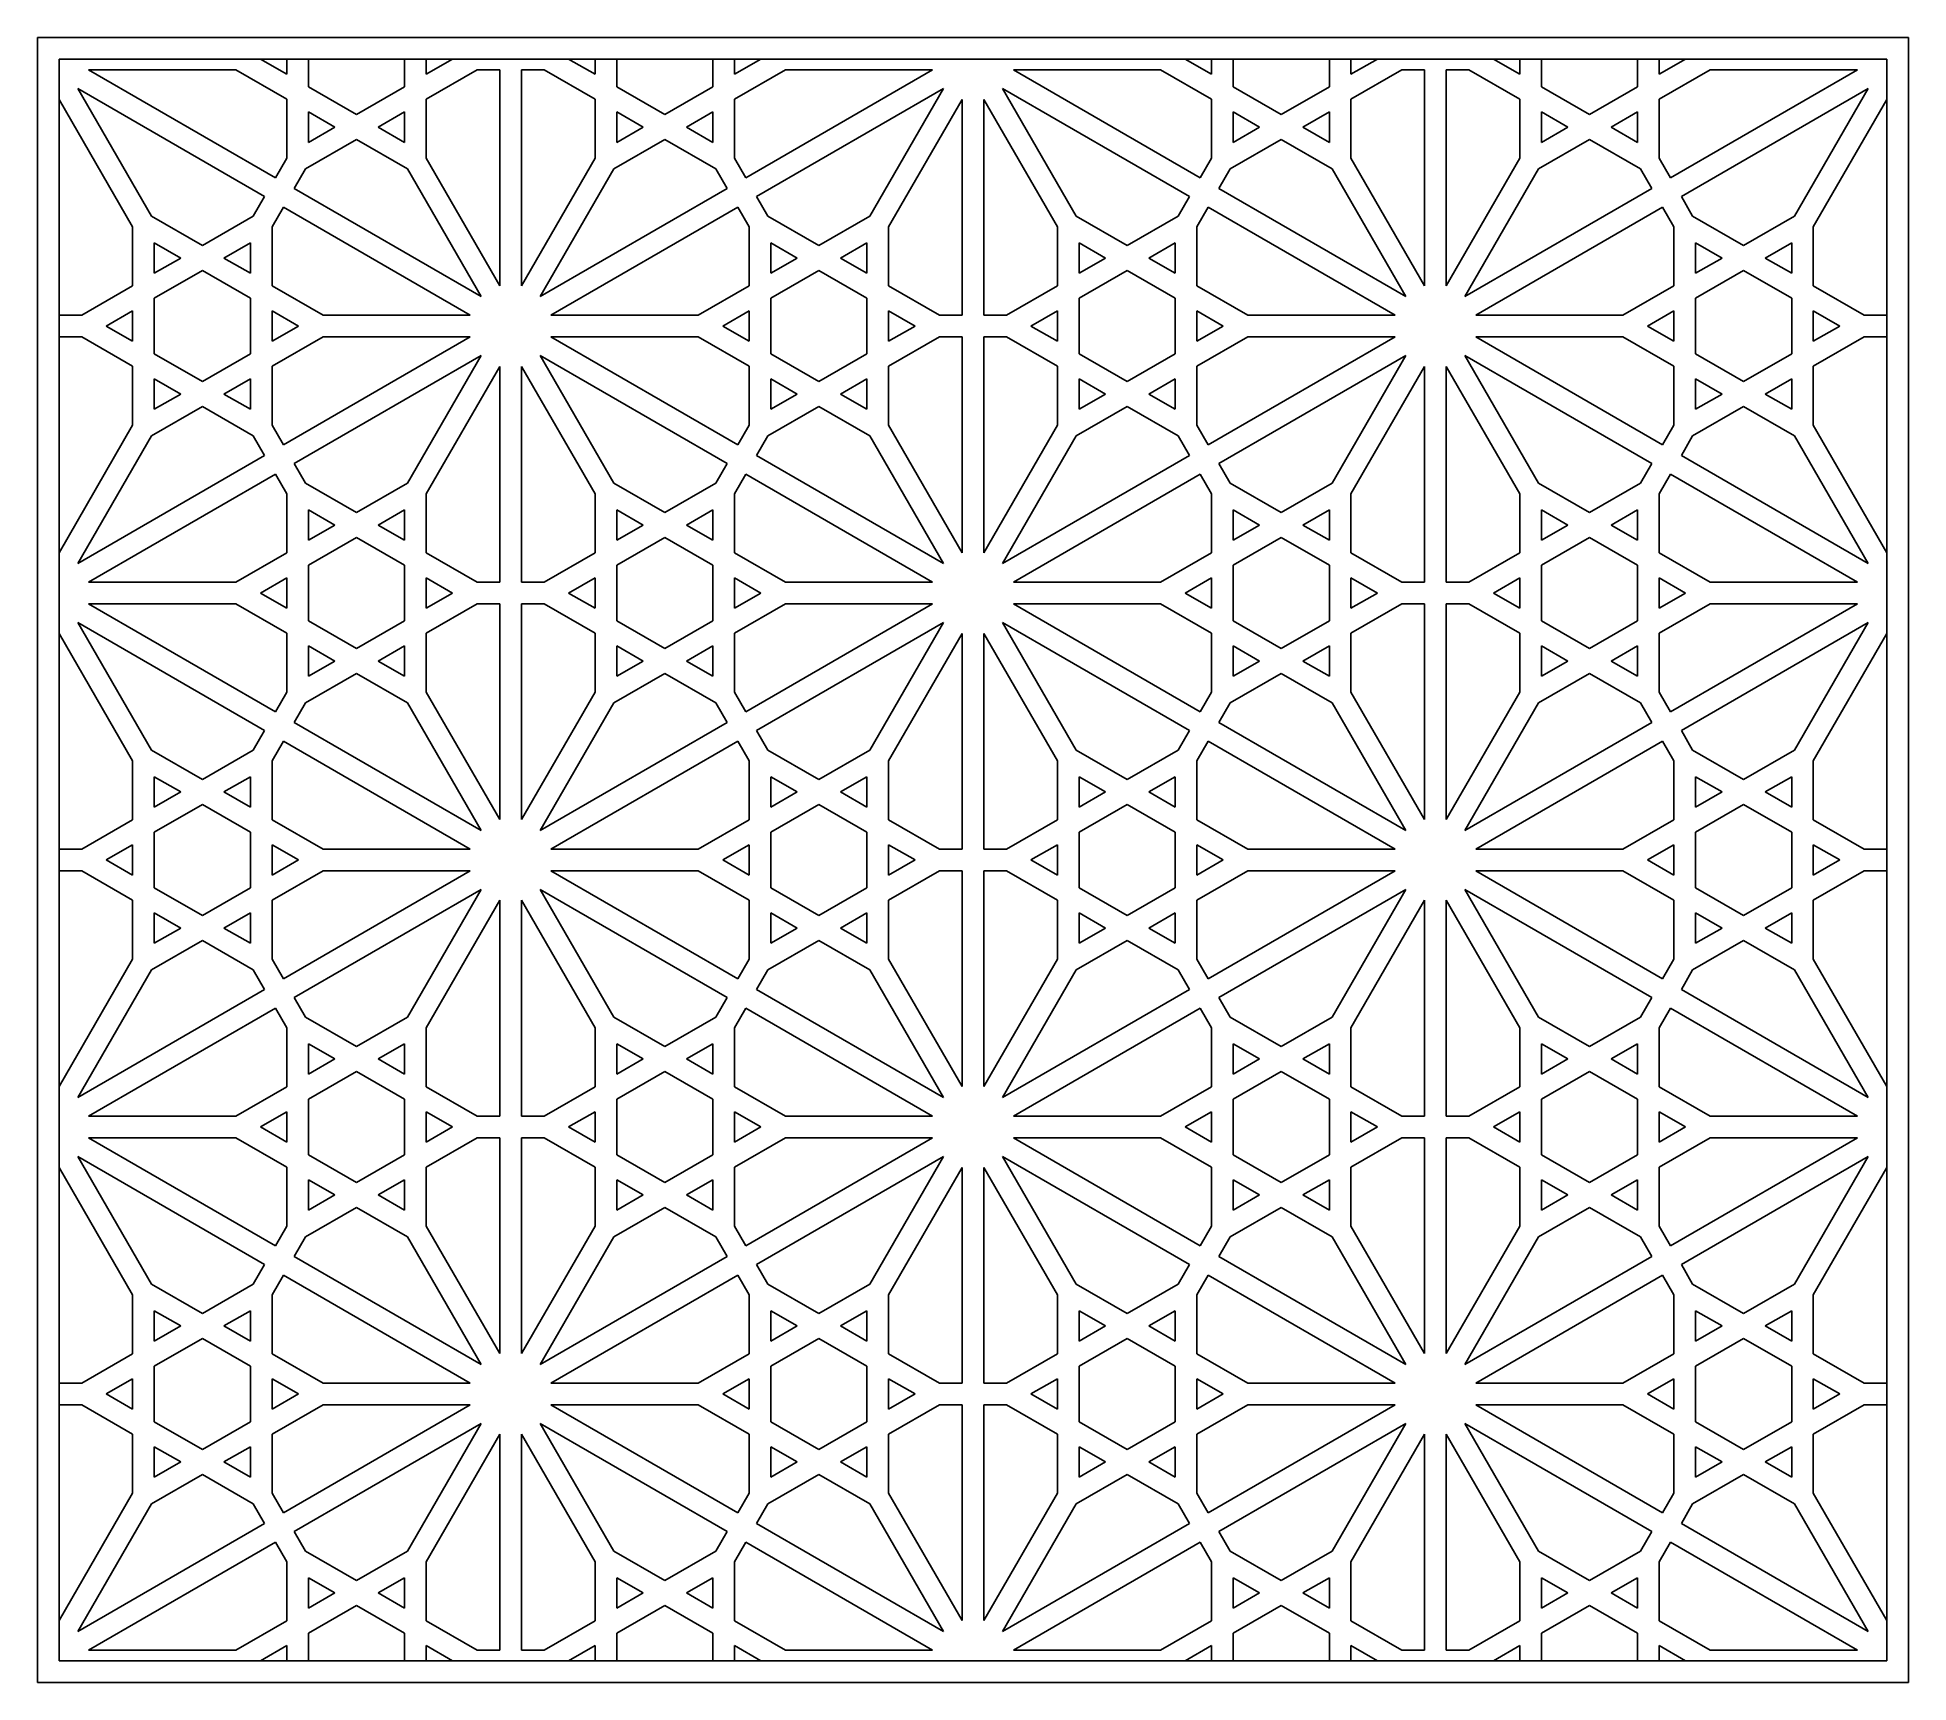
# Model space of a CAD drawing. Header units: millimetres. Extents: x 262 to 694, y 744 to 1125.
import ezdxf

# ---------------------------------------------------------------- set-up
doc = ezdxf.new("R2010")
doc.units = ezdxf.units.MM
doc.layers.add('Layer 01', color=12, linetype='Continuous', true_color=0xde0000)

msp = doc.modelspace()

# ---------------------------------------------------------------- linework, layer by layer
at = {"layer": 'Layer 01'}
for p, q in [((261.78, 1124.85), (261.78, 744.44)), ((694.48, 1124.85), (261.78, 1124.85)), ((694.48, 744.44), (694.48, 1124.85)), ((689.48, 1119.85), (266.78, 1119.85)), ((266.78, 1119.85), (266.78, 749.44)), ((307.66, 1117.35), (273.61, 1117.35)), ((273.61, 1117.35), (316.82, 1092.4)), ((319.44, 1110.54), (307.66, 1117.35)), ((319.44, 1116.32), (313.33, 1119.85)), ((319.44, 1119.85), (319.44, 1116.32)), ((324.44, 1119.85), (324.44, 1113.43)), ((346.68, 1113.43), (346.68, 1119.85)), ((351.68, 1119.85), (351.68, 1116.32)), ((351.68, 1116.32), (357.79, 1119.85)), ((351.68, 1110.54), (363.46, 1117.35)), ((363.46, 1117.35), (368.7, 1117.35)), ((368.7, 1117.35), (368.7, 1067.44)), ((378.94, 1117.35), (373.7, 1117.35)), ((373.7, 1117.35), (373.7, 1067.44)), ((390.73, 1110.54), (378.94, 1117.35)), ((390.73, 1116.32), (384.61, 1119.85)), ((390.73, 1119.85), (390.73, 1116.32)), ((395.73, 1113.43), (395.73, 1119.85)), ((417.96, 1119.85), (417.96, 1113.43)), ((422.96, 1119.85), (422.96, 1116.32)), ((422.96, 1116.32), (429.08, 1119.85)), ((422.96, 1110.54), (434.75, 1117.35)), ((468.8, 1117.35), (425.58, 1092.4)), ((434.75, 1117.35), (468.8, 1117.35)), ((521.51, 1117.35), (487.46, 1117.35)), ((487.46, 1117.35), (530.68, 1092.4)), ((533.3, 1110.54), (521.51, 1117.35)), ((533.3, 1116.32), (527.18, 1119.85)), ((533.3, 1119.85), (533.3, 1116.32)), ((538.3, 1119.85), (538.3, 1113.43)), ((560.53, 1113.43), (560.53, 1119.85)), ((565.53, 1119.85), (565.53, 1116.32)), ((565.53, 1116.32), (571.65, 1119.85)), ((565.53, 1110.54), (577.32, 1117.35)), ((577.32, 1117.35), (582.55, 1117.35)), ((582.55, 1117.35), (582.55, 1067.44)), ((592.79, 1117.35), (587.55, 1117.35)), ((587.55, 1117.35), (587.55, 1067.44)), ((604.58, 1110.54), (592.79, 1117.35)), ((604.58, 1116.32), (598.46, 1119.85)), ((604.58, 1119.85), (604.58, 1116.32)), ((609.58, 1113.43), (609.58, 1119.85)), ((631.81, 1119.85), (631.81, 1113.43)), ((636.81, 1119.85), (636.81, 1116.32)), ((636.81, 1116.32), (642.93, 1119.85)), ((636.81, 1110.54), (648.6, 1117.35)), ((682.65, 1117.35), (639.43, 1092.4)), ((648.6, 1117.35), (682.65, 1117.35)), ((689.48, 749.44), (689.48, 1119.85)), ((314.32, 1088.07), (271.11, 1113.02)), ((271.11, 1113.02), (288.13, 1083.53)), ((324.44, 1113.43), (335.56, 1107.01)), ((335.56, 1107.01), (346.68, 1113.43)), ((406.84, 1107.01), (395.73, 1113.43)), ((417.96, 1113.43), (406.84, 1107.01)), ((428.08, 1088.07), (471.3, 1113.02)), ((471.3, 1113.02), (454.27, 1083.53)), ((528.18, 1088.07), (484.96, 1113.02)), ((484.96, 1113.02), (501.98, 1083.53)), ((538.3, 1113.43), (549.41, 1107.01)), ((549.41, 1107.01), (560.53, 1113.43)), ((620.7, 1107.01), (609.58, 1113.43)), ((631.81, 1113.43), (620.7, 1107.01)), ((641.93, 1088.07), (685.15, 1113.02)), ((685.15, 1113.02), (668.12, 1083.53)), ((266.78, 1060.61), (266.78, 1110.52)), ((266.78, 1110.52), (283.8, 1081.03)), ((319.44, 1096.93), (319.44, 1110.54)), ((351.68, 1096.93), (351.68, 1110.54)), ((390.73, 1096.93), (390.73, 1110.54)), ((422.96, 1096.93), (422.96, 1110.54)), ((475.63, 1110.52), (458.6, 1081.03)), ((475.63, 1060.61), (475.63, 1110.52)), ((480.63, 1060.61), (480.63, 1110.52)), ((480.63, 1110.52), (497.65, 1081.03)), ((533.3, 1096.93), (533.3, 1110.54)), ((565.53, 1096.93), (565.53, 1110.54)), ((604.58, 1096.93), (604.58, 1110.54)), ((636.81, 1096.93), (636.81, 1110.54)), ((689.48, 1110.52), (672.45, 1081.03)), ((689.48, 1060.61), (689.48, 1110.52)), ((330.56, 1104.12), (324.44, 1107.66)), ((324.44, 1107.66), (324.44, 1100.59)), ((324.44, 1100.59), (330.56, 1104.12)), ((340.56, 1104.12), (346.68, 1107.66)), ((346.68, 1100.59), (340.56, 1104.12)), ((346.68, 1107.66), (346.68, 1100.59)), ((401.84, 1104.12), (395.73, 1107.66)), ((395.73, 1107.66), (395.73, 1100.59)), ((395.73, 1100.59), (401.84, 1104.12)), ((411.84, 1104.12), (417.96, 1107.66)), ((417.96, 1100.59), (411.84, 1104.12)), ((417.96, 1107.66), (417.96, 1100.59)), ((544.41, 1104.12), (538.3, 1107.66)), ((538.3, 1107.66), (538.3, 1100.59)), ((538.3, 1100.59), (544.41, 1104.12)), ((554.41, 1104.12), (560.53, 1107.66)), ((560.53, 1100.59), (554.41, 1104.12)), ((560.53, 1107.66), (560.53, 1100.59)), ((615.7, 1104.12), (609.58, 1107.66)), ((609.58, 1107.66), (609.58, 1100.59)), ((609.58, 1100.59), (615.7, 1104.12)), ((625.7, 1104.12), (631.81, 1107.66)), ((631.81, 1100.59), (625.7, 1104.12)), ((631.81, 1107.66), (631.81, 1100.59)), ((323.77, 1094.43), (335.56, 1101.24)), ((335.56, 1101.24), (347.35, 1094.43)), ((406.84, 1101.24), (395.06, 1094.43)), ((418.63, 1094.43), (406.84, 1101.24)), ((537.63, 1094.43), (549.41, 1101.24)), ((549.41, 1101.24), (561.2, 1094.43)), ((620.7, 1101.24), (608.91, 1094.43)), ((632.48, 1094.43), (620.7, 1101.24)), ((316.82, 1092.4), (319.44, 1096.93)), ((368.7, 1067.44), (351.68, 1096.93)), ((373.7, 1067.44), (390.73, 1096.93)), ((425.58, 1092.4), (422.96, 1096.93)), ((530.68, 1092.4), (533.3, 1096.93)), ((582.55, 1067.44), (565.53, 1096.93)), ((587.55, 1067.44), (604.58, 1096.93)), ((639.43, 1092.4), (636.81, 1096.93)), ((321.15, 1089.9), (323.77, 1094.43)), ((347.35, 1094.43), (364.37, 1064.94)), ((395.06, 1094.43), (378.03, 1064.94)), ((421.25, 1089.9), (418.63, 1094.43)), ((535.01, 1089.9), (537.63, 1094.43)), ((561.2, 1094.43), (578.22, 1064.94)), ((608.91, 1094.43), (591.88, 1064.94)), ((635.1, 1089.9), (632.48, 1094.43)), ((311.7, 1083.53), (314.32, 1088.07)), ((364.37, 1064.94), (321.15, 1089.9)), ((378.03, 1064.94), (421.25, 1089.9)), ((430.7, 1083.53), (428.08, 1088.07)), ((525.56, 1083.53), (528.18, 1088.07)), ((578.22, 1064.94), (535.01, 1089.9)), ((591.88, 1064.94), (635.1, 1089.9)), ((644.55, 1083.53), (641.93, 1088.07)), ((288.13, 1083.53), (299.92, 1076.72)), ((299.92, 1076.72), (311.7, 1083.53)), ((316.03, 1081.03), (318.65, 1085.57)), ((318.65, 1085.57), (361.87, 1060.61)), ((423.75, 1085.57), (380.53, 1060.61)), ((426.37, 1081.03), (423.75, 1085.57)), ((442.49, 1076.72), (430.7, 1083.53)), ((454.27, 1083.53), (442.49, 1076.72)), ((501.98, 1083.53), (513.77, 1076.72)), ((513.77, 1076.72), (525.56, 1083.53)), ((529.89, 1081.03), (532.51, 1085.57)), ((532.51, 1085.57), (575.72, 1060.61)), ((637.6, 1085.57), (594.38, 1060.61)), ((640.22, 1081.03), (637.6, 1085.57)), ((656.34, 1076.72), (644.55, 1083.53)), ((668.12, 1083.53), (656.34, 1076.72)), ((283.8, 1081.03), (283.8, 1067.42)), ((316.03, 1067.42), (316.03, 1081.03)), ((426.37, 1067.42), (426.37, 1081.03)), ((458.6, 1081.03), (458.6, 1067.42)), ((497.65, 1081.03), (497.65, 1067.42)), ((529.89, 1067.42), (529.89, 1081.03)), ((640.22, 1067.42), (640.22, 1081.03)), ((672.45, 1081.03), (672.45, 1067.42)), ((288.8, 1070.31), (288.8, 1077.37)), ((288.8, 1077.37), (294.92, 1073.84)), ((294.92, 1073.84), (288.8, 1070.31)), ((311.03, 1077.37), (304.92, 1073.84)), ((304.92, 1073.84), (311.03, 1070.31)), ((311.03, 1070.31), (311.03, 1077.37)), ((431.37, 1077.37), (437.49, 1073.84)), ((431.37, 1070.31), (431.37, 1077.37)), ((437.49, 1073.84), (431.37, 1070.31)), ((453.6, 1077.37), (447.49, 1073.84)), ((447.49, 1073.84), (453.6, 1070.31)), ((453.6, 1070.31), (453.6, 1077.37)), ((502.65, 1070.31), (502.65, 1077.37)), ((502.65, 1077.37), (508.77, 1073.84)), ((508.77, 1073.84), (502.65, 1070.31)), ((524.89, 1077.37), (518.77, 1073.84)), ((518.77, 1073.84), (524.89, 1070.31)), ((524.89, 1070.31), (524.89, 1077.37)), ((645.22, 1077.37), (651.34, 1073.84)), ((645.22, 1070.31), (645.22, 1077.37)), ((651.34, 1073.84), (645.22, 1070.31)), ((667.45, 1077.37), (661.34, 1073.84)), ((661.34, 1073.84), (667.45, 1070.31)), ((667.45, 1070.31), (667.45, 1077.37)), ((288.8, 1064.53), (299.92, 1070.95)), ((299.92, 1070.95), (311.03, 1064.53)), ((442.49, 1070.95), (431.37, 1064.53)), ((453.6, 1064.53), (442.49, 1070.95)), ((502.65, 1064.53), (513.77, 1070.95)), ((513.77, 1070.95), (524.89, 1064.53)), ((656.34, 1070.95), (645.22, 1064.53)), ((667.45, 1064.53), (656.34, 1070.95)), ((283.8, 1067.42), (272.01, 1060.61)), ((288.8, 1058.11), (288.8, 1064.53)), ((311.03, 1064.53), (311.03, 1051.7)), ((327.82, 1060.61), (316.03, 1067.42)), ((414.58, 1060.61), (426.37, 1067.42)), ((431.37, 1064.53), (431.37, 1051.7)), ((453.6, 1058.11), (453.6, 1064.53)), ((458.6, 1067.42), (470.39, 1060.61)), ((497.65, 1067.42), (485.87, 1060.61)), ((502.65, 1058.11), (502.65, 1064.53)), ((524.89, 1064.53), (524.89, 1051.7)), ((541.67, 1060.61), (529.89, 1067.42)), ((628.43, 1060.61), (640.22, 1067.42)), ((645.22, 1064.53), (645.22, 1051.7)), ((667.45, 1058.11), (667.45, 1064.53)), ((672.45, 1067.42), (684.24, 1060.61)), ((272.01, 1060.61), (266.78, 1060.61)), ((283.8, 1061.65), (277.68, 1058.11)), ((283.8, 1054.58), (283.8, 1061.65)), ((316.03, 1054.58), (316.03, 1061.65)), ((316.03, 1061.65), (322.15, 1058.11)), ((361.87, 1060.61), (327.82, 1060.61)), ((380.53, 1060.61), (414.58, 1060.61)), ((426.37, 1061.65), (420.25, 1058.11)), ((426.37, 1054.58), (426.37, 1061.65)), ((458.6, 1054.58), (458.6, 1061.65)), ((458.6, 1061.65), (464.72, 1058.11)), ((470.39, 1060.61), (475.63, 1060.61)), ((485.87, 1060.61), (480.63, 1060.61)), ((497.65, 1061.65), (491.54, 1058.11)), ((497.65, 1054.58), (497.65, 1061.65)), ((529.89, 1054.58), (529.89, 1061.65)), ((529.89, 1061.65), (536, 1058.11)), ((575.72, 1060.61), (541.67, 1060.61)), ((594.38, 1060.61), (628.43, 1060.61)), ((640.22, 1061.65), (634.1, 1058.11)), ((640.22, 1054.58), (640.22, 1061.65)), ((672.45, 1054.58), (672.45, 1061.65)), ((672.45, 1061.65), (678.57, 1058.11)), ((684.24, 1060.61), (689.48, 1060.61)), ((277.68, 1058.11), (283.8, 1054.58)), ((288.8, 1051.7), (288.8, 1058.11)), ((322.15, 1058.11), (316.03, 1054.58)), ((420.25, 1058.11), (426.37, 1054.58)), ((453.6, 1051.7), (453.6, 1058.11)), ((464.72, 1058.11), (458.6, 1054.58)), ((491.54, 1058.11), (497.65, 1054.58)), ((502.65, 1051.7), (502.65, 1058.11)), ((536, 1058.11), (529.89, 1054.58)), ((634.1, 1058.11), (640.22, 1054.58)), ((667.45, 1051.7), (667.45, 1058.11)), ((678.57, 1058.11), (672.45, 1054.58)), ((266.78, 1055.61), (266.78, 1005.71)), ((272.01, 1055.61), (266.78, 1055.61)), ((283.8, 1048.81), (272.01, 1055.61)), ((299.92, 1045.28), (288.8, 1051.7)), ((311.03, 1051.7), (299.92, 1045.28)), ((327.82, 1055.61), (316.03, 1048.81)), ((318.65, 1030.66), (361.87, 1055.61)), ((361.87, 1055.61), (327.82, 1055.61)), ((423.75, 1030.66), (380.53, 1055.61)), ((380.53, 1055.61), (414.58, 1055.61)), ((414.58, 1055.61), (426.37, 1048.81)), ((431.37, 1051.7), (442.49, 1045.28)), ((442.49, 1045.28), (453.6, 1051.7)), ((458.6, 1048.81), (470.39, 1055.61)), ((470.39, 1055.61), (475.63, 1055.61)), ((475.63, 1055.61), (475.63, 1005.71)), ((480.63, 1055.61), (480.63, 1005.71)), ((485.87, 1055.61), (480.63, 1055.61)), ((497.65, 1048.81), (485.87, 1055.61)), ((513.77, 1045.28), (502.65, 1051.7)), ((524.89, 1051.7), (513.77, 1045.28)), ((541.67, 1055.61), (529.89, 1048.81)), ((532.51, 1030.66), (575.72, 1055.61)), ((575.72, 1055.61), (541.67, 1055.61)), ((637.6, 1030.66), (594.38, 1055.61)), ((594.38, 1055.61), (628.43, 1055.61)), ((628.43, 1055.61), (640.22, 1048.81)), ((645.22, 1051.7), (656.34, 1045.28)), ((656.34, 1045.28), (667.45, 1051.7)), ((672.45, 1048.81), (684.24, 1055.61)), ((684.24, 1055.61), (689.48, 1055.61)), ((689.48, 1055.61), (689.48, 1005.71)), ((283.8, 1035.2), (283.8, 1048.81)), ((316.03, 1048.81), (316.03, 1035.2)), ((364.37, 1051.28), (321.15, 1026.33)), ((347.35, 1021.8), (364.37, 1051.28)), ((368.7, 1048.78), (351.68, 1019.3)), ((368.7, 998.88), (368.7, 1048.78)), ((373.7, 998.88), (373.7, 1048.78)), ((373.7, 1048.78), (390.73, 1019.3)), ((378.03, 1051.28), (421.25, 1026.33)), ((395.06, 1021.8), (378.03, 1051.28)), ((426.37, 1048.81), (426.37, 1035.2)), ((458.6, 1035.2), (458.6, 1048.81)), ((497.65, 1035.2), (497.65, 1048.81)), ((529.89, 1048.81), (529.89, 1035.2)), ((578.22, 1051.28), (535.01, 1026.33)), ((561.2, 1021.8), (578.22, 1051.28)), ((582.55, 1048.78), (565.53, 1019.3)), ((582.55, 998.88), (582.55, 1048.78)), ((587.55, 998.88), (587.55, 1048.78)), ((587.55, 1048.78), (604.58, 1019.3)), ((591.88, 1051.28), (635.1, 1026.33)), ((608.91, 1021.8), (591.88, 1051.28)), ((640.22, 1048.81), (640.22, 1035.2)), ((672.45, 1035.2), (672.45, 1048.81)), ((288.8, 1045.92), (288.8, 1038.86)), ((294.92, 1042.39), (288.8, 1045.92)), ((304.92, 1042.39), (311.03, 1045.92)), ((311.03, 1045.92), (311.03, 1038.86)), ((437.49, 1042.39), (431.37, 1045.92)), ((431.37, 1045.92), (431.37, 1038.86)), ((447.49, 1042.39), (453.6, 1045.92)), ((453.6, 1045.92), (453.6, 1038.86)), ((502.65, 1045.92), (502.65, 1038.86)), ((508.77, 1042.39), (502.65, 1045.92)), ((518.77, 1042.39), (524.89, 1045.92)), ((524.89, 1045.92), (524.89, 1038.86)), ((651.34, 1042.39), (645.22, 1045.92)), ((645.22, 1045.92), (645.22, 1038.86)), ((661.34, 1042.39), (667.45, 1045.92)), ((667.45, 1045.92), (667.45, 1038.86)), ((288.13, 1032.7), (299.92, 1039.5)), ((288.8, 1038.86), (294.92, 1042.39)), ((299.92, 1039.5), (311.7, 1032.7)), ((311.03, 1038.86), (304.92, 1042.39)), ((442.49, 1039.5), (430.7, 1032.7)), ((431.37, 1038.86), (437.49, 1042.39)), ((454.27, 1032.7), (442.49, 1039.5)), ((453.6, 1038.86), (447.49, 1042.39)), ((501.98, 1032.7), (513.77, 1039.5)), ((502.65, 1038.86), (508.77, 1042.39)), ((513.77, 1039.5), (525.56, 1032.7)), ((524.89, 1038.86), (518.77, 1042.39)), ((656.34, 1039.5), (644.55, 1032.7)), ((645.22, 1038.86), (651.34, 1042.39)), ((668.12, 1032.7), (656.34, 1039.5)), ((667.45, 1038.86), (661.34, 1042.39)), ((266.78, 1005.71), (283.8, 1035.2)), ((316.03, 1035.2), (318.65, 1030.66)), ((426.37, 1035.2), (423.75, 1030.66)), ((475.63, 1005.71), (458.6, 1035.2)), ((480.63, 1005.71), (497.65, 1035.2)), ((529.89, 1035.2), (532.51, 1030.66)), ((640.22, 1035.2), (637.6, 1030.66)), ((689.48, 1005.71), (672.45, 1035.2)), ((271.11, 1003.21), (288.13, 1032.7)), ((311.7, 1032.7), (314.32, 1028.16)), ((430.7, 1032.7), (428.08, 1028.16)), ((471.3, 1003.21), (454.27, 1032.7)), ((484.96, 1003.21), (501.98, 1032.7)), ((525.56, 1032.7), (528.18, 1028.16)), ((644.55, 1032.7), (641.93, 1028.16)), ((685.15, 1003.21), (668.12, 1032.7)), ((314.32, 1028.16), (271.11, 1003.21)), ((321.15, 1026.33), (323.77, 1021.8)), ((421.25, 1026.33), (418.63, 1021.8)), ((428.08, 1028.16), (471.3, 1003.21)), ((528.18, 1028.16), (484.96, 1003.21)), ((535.01, 1026.33), (537.63, 1021.8)), ((635.1, 1026.33), (632.48, 1021.8)), ((641.93, 1028.16), (685.15, 1003.21)), ((273.61, 998.88), (316.82, 1023.83)), ((316.82, 1023.83), (319.44, 1019.3)), ((323.77, 1021.8), (335.56, 1014.99)), ((335.56, 1014.99), (347.35, 1021.8)), ((406.84, 1014.99), (395.06, 1021.8)), ((418.63, 1021.8), (406.84, 1014.99)), ((425.58, 1023.83), (422.96, 1019.3)), ((468.8, 998.88), (425.58, 1023.83)), ((487.46, 998.88), (530.68, 1023.83)), ((530.68, 1023.83), (533.3, 1019.3)), ((537.63, 1021.8), (549.41, 1014.99)), ((549.41, 1014.99), (561.2, 1021.8)), ((620.7, 1014.99), (608.91, 1021.8)), ((632.48, 1021.8), (620.7, 1014.99)), ((639.43, 1023.83), (636.81, 1019.3)), ((682.65, 998.88), (639.43, 1023.83)), ((319.44, 1019.3), (319.44, 1005.69)), ((351.68, 1019.3), (351.68, 1005.69)), ((390.73, 1019.3), (390.73, 1005.69)), ((422.96, 1019.3), (422.96, 1005.69)), ((533.3, 1019.3), (533.3, 1005.69)), ((565.53, 1019.3), (565.53, 1005.69)), ((604.58, 1019.3), (604.58, 1005.69)), ((636.81, 1019.3), (636.81, 1005.69)), ((324.44, 1015.63), (330.56, 1012.1)), ((324.44, 1008.57), (324.44, 1015.63)), ((346.68, 1015.63), (340.56, 1012.1)), ((346.68, 1008.57), (346.68, 1015.63)), ((395.73, 1008.57), (395.73, 1015.63)), ((395.73, 1015.63), (401.84, 1012.1)), ((417.96, 1015.63), (411.84, 1012.1)), ((417.96, 1008.57), (417.96, 1015.63)), ((538.3, 1015.63), (544.41, 1012.1)), ((538.3, 1008.57), (538.3, 1015.63)), ((560.53, 1015.63), (554.41, 1012.1)), ((560.53, 1008.57), (560.53, 1015.63)), ((609.58, 1008.57), (609.58, 1015.63)), ((609.58, 1015.63), (615.7, 1012.1)), ((631.81, 1015.63), (625.7, 1012.1)), ((631.81, 1008.57), (631.81, 1015.63)), ((330.56, 1012.1), (324.44, 1008.57)), ((324.44, 1002.8), (335.56, 1009.22)), ((335.56, 1009.22), (346.68, 1002.8)), ((340.56, 1012.1), (346.68, 1008.57)), ((401.84, 1012.1), (395.73, 1008.57)), ((406.84, 1009.22), (395.73, 1002.8)), ((417.96, 1002.8), (406.84, 1009.22)), ((411.84, 1012.1), (417.96, 1008.57)), ((544.41, 1012.1), (538.3, 1008.57)), ((538.3, 1002.8), (549.41, 1009.22)), ((549.41, 1009.22), (560.53, 1002.8)), ((554.41, 1012.1), (560.53, 1008.57)), ((615.7, 1012.1), (609.58, 1008.57)), ((620.7, 1009.22), (609.58, 1002.8)), ((631.81, 1002.8), (620.7, 1009.22)), ((625.7, 1012.1), (631.81, 1008.57)), ((319.44, 1005.69), (307.66, 998.88)), ((351.68, 1005.69), (363.46, 998.88)), ((390.73, 1005.69), (378.94, 998.88)), ((422.96, 1005.69), (434.75, 998.88)), ((533.3, 1005.69), (521.51, 998.88)), ((565.53, 1005.69), (577.32, 998.88)), ((604.58, 1005.69), (592.79, 998.88)), ((636.81, 1005.69), (648.6, 998.88)), ((319.44, 999.91), (313.33, 996.38)), ((319.44, 992.85), (319.44, 999.91)), ((324.44, 996.38), (324.44, 1002.8)), ((346.68, 1002.8), (346.68, 989.96)), ((351.68, 992.85), (351.68, 999.91)), ((351.68, 999.91), (357.79, 996.38)), ((390.73, 999.91), (384.61, 996.38)), ((390.73, 992.85), (390.73, 999.91)), ((395.73, 1002.8), (395.73, 989.96)), ((417.96, 996.38), (417.96, 1002.8)), ((422.96, 992.85), (422.96, 999.91)), ((422.96, 999.91), (429.08, 996.38)), ((533.3, 999.91), (527.18, 996.38)), ((533.3, 992.85), (533.3, 999.91)), ((538.3, 996.38), (538.3, 1002.8)), ((560.53, 1002.8), (560.53, 989.96)), ((565.53, 992.85), (565.53, 999.91)), ((565.53, 999.91), (571.65, 996.38)), ((604.58, 999.91), (598.46, 996.38)), ((604.58, 992.85), (604.58, 999.91)), ((609.58, 1002.8), (609.58, 989.96)), ((631.81, 996.38), (631.81, 1002.8)), ((636.81, 992.85), (636.81, 999.91)), ((636.81, 999.91), (642.93, 996.38)), ((307.66, 998.88), (273.61, 998.88)), ((313.33, 996.38), (319.44, 992.85)), ((324.44, 989.96), (324.44, 996.38)), ((357.79, 996.38), (351.68, 992.85)), ((363.46, 998.88), (368.7, 998.88)), ((378.94, 998.88), (373.7, 998.88)), ((384.61, 996.38), (390.73, 992.85)), ((417.96, 989.96), (417.96, 996.38)), ((429.08, 996.38), (422.96, 992.85)), ((434.75, 998.88), (468.8, 998.88)), ((521.51, 998.88), (487.46, 998.88)), ((527.18, 996.38), (533.3, 992.85)), ((538.3, 989.96), (538.3, 996.38)), ((571.65, 996.38), (565.53, 992.85)), ((577.32, 998.88), (582.55, 998.88)), ((592.79, 998.88), (587.55, 998.88)), ((598.46, 996.38), (604.58, 992.85)), ((631.81, 989.96), (631.81, 996.38)), ((642.93, 996.38), (636.81, 992.85)), ((648.6, 998.88), (682.65, 998.88)), ((307.66, 993.88), (273.61, 993.88)), ((273.61, 993.88), (316.82, 968.93)), ((319.44, 987.07), (307.66, 993.88)), ((351.68, 987.07), (363.46, 993.88)), ((363.46, 993.88), (368.7, 993.88)), ((368.7, 993.88), (368.7, 943.98)), ((378.94, 993.88), (373.7, 993.88)), ((373.7, 993.88), (373.7, 943.98)), ((390.73, 987.07), (378.94, 993.88)), ((422.96, 987.07), (434.75, 993.88)), ((468.8, 993.88), (425.58, 968.93)), ((434.75, 993.88), (468.8, 993.88)), ((521.51, 993.88), (487.46, 993.88)), ((487.46, 993.88), (530.68, 968.93)), ((533.3, 987.07), (521.51, 993.88)), ((565.53, 987.07), (577.32, 993.88)), ((577.32, 993.88), (582.55, 993.88)), ((582.55, 993.88), (582.55, 943.98)), ((592.79, 993.88), (587.55, 993.88)), ((587.55, 993.88), (587.55, 943.98)), ((604.58, 987.07), (592.79, 993.88)), ((636.81, 987.07), (648.6, 993.88)), ((682.65, 993.88), (639.43, 968.93)), ((648.6, 993.88), (682.65, 993.88)), ((266.78, 937.15), (266.78, 987.05)), ((266.78, 987.05), (283.8, 957.56)), ((314.32, 964.6), (271.11, 989.55)), ((271.11, 989.55), (288.13, 960.06)), ((319.44, 973.46), (319.44, 987.07)), ((335.56, 983.54), (324.44, 989.96)), ((346.68, 989.96), (335.56, 983.54)), ((351.68, 973.46), (351.68, 987.07)), ((390.73, 973.46), (390.73, 987.07)), ((395.73, 989.96), (406.84, 983.54)), ((406.84, 983.54), (417.96, 989.96)), ((422.96, 973.46), (422.96, 987.07)), ((428.08, 964.6), (471.3, 989.55)), ((471.3, 989.55), (454.27, 960.06)), ((475.63, 987.05), (458.6, 957.56)), ((475.63, 937.15), (475.63, 987.05)), ((480.63, 937.15), (480.63, 987.05)), ((480.63, 987.05), (497.65, 957.56)), ((528.18, 964.6), (484.96, 989.55)), ((484.96, 989.55), (501.98, 960.06)), ((533.3, 973.46), (533.3, 987.07)), ((549.41, 983.54), (538.3, 989.96)), ((560.53, 989.96), (549.41, 983.54)), ((565.53, 973.46), (565.53, 987.07)), ((604.58, 973.46), (604.58, 987.07)), ((609.58, 989.96), (620.7, 983.54)), ((620.7, 983.54), (631.81, 989.96)), ((636.81, 973.46), (636.81, 987.07)), ((641.93, 964.6), (685.15, 989.55)), ((685.15, 989.55), (668.12, 960.06)), ((689.48, 987.05), (672.45, 957.56)), ((689.48, 937.15), (689.48, 987.05)), ((330.56, 980.66), (324.44, 984.19)), ((324.44, 984.19), (324.44, 977.13)), ((340.56, 980.66), (346.68, 984.19)), ((346.68, 984.19), (346.68, 977.13)), ((401.84, 980.66), (395.73, 984.19)), ((395.73, 984.19), (395.73, 977.13)), ((411.84, 980.66), (417.96, 984.19)), ((417.96, 984.19), (417.96, 977.13)), ((544.41, 980.66), (538.3, 984.19)), ((538.3, 984.19), (538.3, 977.13)), ((554.41, 980.66), (560.53, 984.19)), ((560.53, 984.19), (560.53, 977.13)), ((615.7, 980.66), (609.58, 984.19)), ((609.58, 984.19), (609.58, 977.13)), ((625.7, 980.66), (631.81, 984.19)), ((631.81, 984.19), (631.81, 977.13)), ((324.44, 977.13), (330.56, 980.66)), ((346.68, 977.13), (340.56, 980.66)), ((395.73, 977.13), (401.84, 980.66)), ((417.96, 977.13), (411.84, 980.66)), ((538.3, 977.13), (544.41, 980.66)), ((560.53, 977.13), (554.41, 980.66)), ((609.58, 977.13), (615.7, 980.66)), ((631.81, 977.13), (625.7, 980.66)), ((323.77, 970.96), (335.56, 977.77)), ((335.56, 977.77), (347.35, 970.96)), ((406.84, 977.77), (395.06, 970.96)), ((418.63, 970.96), (406.84, 977.77)), ((537.63, 970.96), (549.41, 977.77)), ((549.41, 977.77), (561.2, 970.96)), ((620.7, 977.77), (608.91, 970.96)), ((632.48, 970.96), (620.7, 977.77)), ((316.82, 968.93), (319.44, 973.46)), ((321.15, 966.43), (323.77, 970.96)), ((347.35, 970.96), (364.37, 941.48)), ((368.7, 943.98), (351.68, 973.46)), ((373.7, 943.98), (390.73, 973.46)), ((395.06, 970.96), (378.03, 941.48)), ((421.25, 966.43), (418.63, 970.96)), ((425.58, 968.93), (422.96, 973.46)), ((530.68, 968.93), (533.3, 973.46)), ((535.01, 966.43), (537.63, 970.96)), ((561.2, 970.96), (578.22, 941.48)), ((582.55, 943.98), (565.53, 973.46)), ((587.55, 943.98), (604.58, 973.46)), ((608.91, 970.96), (591.88, 941.48)), ((635.1, 966.43), (632.48, 970.96)), ((639.43, 968.93), (636.81, 973.46)), ((364.37, 941.48), (321.15, 966.43)), ((378.03, 941.48), (421.25, 966.43)), ((578.22, 941.48), (535.01, 966.43)), ((591.88, 941.48), (635.1, 966.43)), ((311.7, 960.06), (314.32, 964.6)), ((316.03, 957.56), (318.65, 962.1)), ((318.65, 962.1), (361.87, 937.15)), ((423.75, 962.1), (380.53, 937.15)), ((426.37, 957.56), (423.75, 962.1)), ((430.7, 960.06), (428.08, 964.6)), ((525.56, 960.06), (528.18, 964.6)), ((529.89, 957.56), (532.51, 962.1)), ((532.51, 962.1), (575.72, 937.15)), ((637.6, 962.1), (594.38, 937.15)), ((640.22, 957.56), (637.6, 962.1)), ((644.55, 960.06), (641.93, 964.6)), ((283.8, 957.56), (283.8, 943.95)), ((288.13, 960.06), (299.92, 953.26)), ((299.92, 953.26), (311.7, 960.06)), ((316.03, 943.95), (316.03, 957.56)), ((426.37, 943.95), (426.37, 957.56)), ((442.49, 953.26), (430.7, 960.06)), ((454.27, 960.06), (442.49, 953.26)), ((458.6, 957.56), (458.6, 943.95)), ((497.65, 957.56), (497.65, 943.95)), ((501.98, 960.06), (513.77, 953.26)), ((513.77, 953.26), (525.56, 960.06)), ((529.89, 943.95), (529.89, 957.56)), ((640.22, 943.95), (640.22, 957.56)), ((656.34, 953.26), (644.55, 960.06)), ((668.12, 960.06), (656.34, 953.26)), ((672.45, 957.56), (672.45, 943.95)), ((288.8, 946.84), (288.8, 953.9)), ((288.8, 953.9), (294.92, 950.37)), ((311.03, 953.9), (304.92, 950.37)), ((311.03, 946.84), (311.03, 953.9)), ((431.37, 953.9), (437.49, 950.37)), ((431.37, 946.84), (431.37, 953.9)), ((453.6, 953.9), (447.49, 950.37)), ((453.6, 946.84), (453.6, 953.9)), ((502.65, 946.84), (502.65, 953.9)), ((502.65, 953.9), (508.77, 950.37)), ((524.89, 953.9), (518.77, 950.37)), ((524.89, 946.84), (524.89, 953.9)), ((645.22, 953.9), (651.34, 950.37)), ((645.22, 946.84), (645.22, 953.9)), ((667.45, 953.9), (661.34, 950.37)), ((667.45, 946.84), (667.45, 953.9)), ((294.92, 950.37), (288.8, 946.84)), ((304.92, 950.37), (311.03, 946.84)), ((437.49, 950.37), (431.37, 946.84)), ((447.49, 950.37), (453.6, 946.84)), ((508.77, 950.37), (502.65, 946.84)), ((518.77, 950.37), (524.89, 946.84)), ((651.34, 950.37), (645.22, 946.84)), ((661.34, 950.37), (667.45, 946.84)), ((283.8, 943.95), (272.01, 937.15)), ((299.92, 947.48), (288.8, 941.06)), ((311.03, 941.06), (299.92, 947.48)), ((327.82, 937.15), (316.03, 943.95)), ((414.58, 937.15), (426.37, 943.95)), ((431.37, 941.06), (442.49, 947.48)), ((442.49, 947.48), (453.6, 941.06)), ((458.6, 943.95), (470.39, 937.15)), ((497.65, 943.95), (485.87, 937.15)), ((513.77, 947.48), (502.65, 941.06)), ((524.89, 941.06), (513.77, 947.48)), ((541.67, 937.15), (529.89, 943.95)), ((628.43, 937.15), (640.22, 943.95)), ((645.22, 941.06), (656.34, 947.48)), ((656.34, 947.48), (667.45, 941.06)), ((672.45, 943.95), (684.24, 937.15)), ((288.8, 941.06), (288.8, 934.65)), ((311.03, 928.23), (311.03, 941.06)), ((431.37, 928.23), (431.37, 941.06)), ((453.6, 941.06), (453.6, 934.65)), ((502.65, 941.06), (502.65, 934.65)), ((524.89, 928.23), (524.89, 941.06)), ((645.22, 928.23), (645.22, 941.06)), ((667.45, 941.06), (667.45, 934.65)), ((272.01, 937.15), (266.78, 937.15)), ((277.68, 934.65), (283.8, 938.18)), ((283.8, 931.11), (277.68, 934.65)), ((283.8, 938.18), (283.8, 931.11)), ((288.8, 934.65), (288.8, 928.23)), ((322.15, 934.65), (316.03, 938.18)), ((316.03, 938.18), (316.03, 931.11)), ((316.03, 931.11), (322.15, 934.65)), ((361.87, 937.15), (327.82, 937.15)), ((380.53, 937.15), (414.58, 937.15)), ((420.25, 934.65), (426.37, 938.18)), ((426.37, 931.11), (420.25, 934.65)), ((426.37, 938.18), (426.37, 931.11)), ((453.6, 934.65), (453.6, 928.23)), ((464.72, 934.65), (458.6, 938.18)), ((458.6, 938.18), (458.6, 931.11)), ((458.6, 931.11), (464.72, 934.65)), ((470.39, 937.15), (475.63, 937.15)), ((485.87, 937.15), (480.63, 937.15)), ((491.54, 934.65), (497.65, 938.18)), ((497.65, 931.11), (491.54, 934.65)), ((497.65, 938.18), (497.65, 931.11)), ((502.65, 934.65), (502.65, 928.23)), ((536, 934.65), (529.89, 938.18)), ((529.89, 938.18), (529.89, 931.11)), ((529.89, 931.11), (536, 934.65)), ((575.72, 937.15), (541.67, 937.15)), ((594.38, 937.15), (628.43, 937.15)), ((634.1, 934.65), (640.22, 938.18)), ((640.22, 931.11), (634.1, 934.65)), ((640.22, 938.18), (640.22, 931.11)), ((667.45, 934.65), (667.45, 928.23)), ((678.57, 934.65), (672.45, 938.18)), ((672.45, 938.18), (672.45, 931.11)), ((672.45, 931.11), (678.57, 934.65)), ((684.24, 937.15), (689.48, 937.15)), ((266.78, 932.15), (266.78, 882.24)), ((272.01, 932.15), (266.78, 932.15)), ((283.8, 925.34), (272.01, 932.15)), ((327.82, 932.15), (316.03, 925.34)), ((318.65, 907.19), (361.87, 932.15)), ((361.87, 932.15), (327.82, 932.15)), ((423.75, 907.19), (380.53, 932.15)), ((380.53, 932.15), (414.58, 932.15)), ((414.58, 932.15), (426.37, 925.34)), ((458.6, 925.34), (470.39, 932.15)), ((470.39, 932.15), (475.63, 932.15)), ((475.63, 932.15), (475.63, 882.24)), ((480.63, 932.15), (480.63, 882.24)), ((485.87, 932.15), (480.63, 932.15)), ((497.65, 925.34), (485.87, 932.15)), ((541.67, 932.15), (529.89, 925.34)), ((532.51, 907.19), (575.72, 932.15)), ((575.72, 932.15), (541.67, 932.15)), ((637.6, 907.19), (594.38, 932.15)), ((594.38, 932.15), (628.43, 932.15)), ((628.43, 932.15), (640.22, 925.34)), ((672.45, 925.34), (684.24, 932.15)), ((684.24, 932.15), (689.48, 932.15)), ((689.48, 932.15), (689.48, 882.24)), ((288.8, 928.23), (299.92, 921.81)), ((299.92, 921.81), (311.03, 928.23)), ((364.37, 927.82), (321.15, 902.86)), ((347.35, 898.33), (364.37, 927.82)), ((378.03, 927.82), (421.25, 902.86)), ((395.06, 898.33), (378.03, 927.82)), ((442.49, 921.81), (431.37, 928.23)), ((453.6, 928.23), (442.49, 921.81)), ((502.65, 928.23), (513.77, 921.81)), ((513.77, 921.81), (524.89, 928.23)), ((578.22, 927.82), (535.01, 902.86)), ((561.2, 898.33), (578.22, 927.82)), ((591.88, 927.82), (635.1, 902.86)), ((608.91, 898.33), (591.88, 927.82)), ((656.34, 921.81), (645.22, 928.23)), ((667.45, 928.23), (656.34, 921.81)), ((283.8, 911.73), (283.8, 925.34)), ((288.8, 922.45), (288.8, 915.39)), ((294.92, 918.92), (288.8, 922.45)), ((304.92, 918.92), (311.03, 922.45)), ((311.03, 922.45), (311.03, 915.39)), ((316.03, 925.34), (316.03, 911.73)), ((368.7, 925.32), (351.68, 895.83)), ((368.7, 875.41), (368.7, 925.32)), ((373.7, 875.41), (373.7, 925.32)), ((373.7, 925.32), (390.73, 895.83)), ((426.37, 925.34), (426.37, 911.73)), ((437.49, 918.92), (431.37, 922.45)), ((431.37, 922.45), (431.37, 915.39)), ((447.49, 918.92), (453.6, 922.45)), ((453.6, 922.45), (453.6, 915.39)), ((458.6, 911.73), (458.6, 925.34)), ((497.65, 911.73), (497.65, 925.34)), ((502.65, 922.45), (502.65, 915.39)), ((508.77, 918.92), (502.65, 922.45)), ((518.77, 918.92), (524.89, 922.45)), ((524.89, 922.45), (524.89, 915.39)), ((529.89, 925.34), (529.89, 911.73)), ((582.55, 925.32), (565.53, 895.83)), ((582.55, 875.41), (582.55, 925.32)), ((587.55, 875.41), (587.55, 925.32)), ((587.55, 925.32), (604.58, 895.83)), ((640.22, 925.34), (640.22, 911.73)), ((651.34, 918.92), (645.22, 922.45)), ((645.22, 922.45), (645.22, 915.39)), ((661.34, 918.92), (667.45, 922.45)), ((667.45, 922.45), (667.45, 915.39)), ((672.45, 911.73), (672.45, 925.34)), ((288.8, 915.39), (294.92, 918.92)), ((311.03, 915.39), (304.92, 918.92)), ((431.37, 915.39), (437.49, 918.92)), ((453.6, 915.39), (447.49, 918.92)), ((502.65, 915.39), (508.77, 918.92)), ((524.89, 915.39), (518.77, 918.92)), ((645.22, 915.39), (651.34, 918.92)), ((667.45, 915.39), (661.34, 918.92)), ((288.13, 909.23), (299.92, 916.04)), ((299.92, 916.04), (311.7, 909.23)), ((442.49, 916.04), (430.7, 909.23)), ((454.27, 909.23), (442.49, 916.04)), ((501.98, 909.23), (513.77, 916.04)), ((513.77, 916.04), (525.56, 909.23)), ((656.34, 916.04), (644.55, 909.23)), ((668.12, 909.23), (656.34, 916.04)), ((266.78, 882.24), (283.8, 911.73)), ((271.11, 879.74), (288.13, 909.23)), ((311.7, 909.23), (314.32, 904.69)), ((316.03, 911.73), (318.65, 907.19)), ((426.37, 911.73), (423.75, 907.19)), ((430.7, 909.23), (428.08, 904.69)), ((471.3, 879.74), (454.27, 909.23)), ((475.63, 882.24), (458.6, 911.73)), ((480.63, 882.24), (497.65, 911.73)), ((484.96, 879.74), (501.98, 909.23)), ((525.56, 909.23), (528.18, 904.69)), ((529.89, 911.73), (532.51, 907.19)), ((640.22, 911.73), (637.6, 907.19)), ((644.55, 909.23), (641.93, 904.69)), ((685.15, 879.74), (668.12, 909.23)), ((689.48, 882.24), (672.45, 911.73)), ((314.32, 904.69), (271.11, 879.74)), ((428.08, 904.69), (471.3, 879.74)), ((528.18, 904.69), (484.96, 879.74)), ((641.93, 904.69), (685.15, 879.74)), ((273.61, 875.41), (316.82, 900.36)), ((316.82, 900.36), (319.44, 895.83)), ((321.15, 902.86), (323.77, 898.33)), ((421.25, 902.86), (418.63, 898.33)), ((425.58, 900.36), (422.96, 895.83)), ((468.8, 875.41), (425.58, 900.36)), ((487.46, 875.41), (530.68, 900.36)), ((530.68, 900.36), (533.3, 895.83)), ((535.01, 902.86), (537.63, 898.33)), ((635.1, 902.86), (632.48, 898.33)), ((639.43, 900.36), (636.81, 895.83)), ((682.65, 875.41), (639.43, 900.36)), ((319.44, 895.83), (319.44, 882.22)), ((323.77, 898.33), (335.56, 891.52)), ((335.56, 891.52), (347.35, 898.33)), ((351.68, 895.83), (351.68, 882.22)), ((390.73, 895.83), (390.73, 882.22)), ((406.84, 891.52), (395.06, 898.33)), ((418.63, 898.33), (406.84, 891.52)), ((422.96, 895.83), (422.96, 882.22)), ((533.3, 895.83), (533.3, 882.22)), ((537.63, 898.33), (549.41, 891.52)), ((549.41, 891.52), (561.2, 898.33)), ((565.53, 895.83), (565.53, 882.22)), ((604.58, 895.83), (604.58, 882.22)), ((620.7, 891.52), (608.91, 898.33)), ((632.48, 898.33), (620.7, 891.52)), ((636.81, 895.83), (636.81, 882.22)), ((324.44, 892.17), (330.56, 888.64)), ((324.44, 885.1), (324.44, 892.17)), ((346.68, 892.17), (340.56, 888.64)), ((346.68, 885.1), (346.68, 892.17)), ((395.73, 885.1), (395.73, 892.17)), ((395.73, 892.17), (401.84, 888.64)), ((417.96, 892.17), (411.84, 888.64)), ((417.96, 885.1), (417.96, 892.17)), ((538.3, 892.17), (544.41, 888.64)), ((538.3, 885.1), (538.3, 892.17)), ((560.53, 892.17), (554.41, 888.64)), ((560.53, 885.1), (560.53, 892.17)), ((609.58, 885.1), (609.58, 892.17)), ((609.58, 892.17), (615.7, 888.64)), ((631.81, 892.17), (625.7, 888.64)), ((631.81, 885.1), (631.81, 892.17)), ((330.56, 888.64), (324.44, 885.1)), ((340.56, 888.64), (346.68, 885.1)), ((401.84, 888.64), (395.73, 885.1)), ((411.84, 888.64), (417.96, 885.1)), ((544.41, 888.64), (538.3, 885.1)), ((554.41, 888.64), (560.53, 885.1)), ((615.7, 888.64), (609.58, 885.1)), ((625.7, 888.64), (631.81, 885.1)), ((335.56, 885.75), (324.44, 879.33)), ((346.68, 879.33), (335.56, 885.75)), ((395.73, 879.33), (406.84, 885.75)), ((406.84, 885.75), (417.96, 879.33)), ((549.41, 885.75), (538.3, 879.33)), ((560.53, 879.33), (549.41, 885.75)), ((609.58, 879.33), (620.7, 885.75)), ((620.7, 885.75), (631.81, 879.33)), ((319.44, 882.22), (307.66, 875.41)), ((324.44, 879.33), (324.44, 872.91)), ((346.68, 866.49), (346.68, 879.33)), ((351.68, 882.22), (363.46, 875.41)), ((390.73, 882.22), (378.94, 875.41)), ((395.73, 866.49), (395.73, 879.33)), ((417.96, 879.33), (417.96, 872.91)), ((422.96, 882.22), (434.75, 875.41)), ((533.3, 882.22), (521.51, 875.41)), ((538.3, 879.33), (538.3, 872.91)), ((560.53, 866.49), (560.53, 879.33)), ((565.53, 882.22), (577.32, 875.41)), ((604.58, 882.22), (592.79, 875.41)), ((609.58, 866.49), (609.58, 879.33)), ((631.81, 879.33), (631.81, 872.91)), ((636.81, 882.22), (648.6, 875.41)), ((307.66, 875.41), (273.61, 875.41)), ((313.33, 872.91), (319.44, 876.44)), ((319.44, 876.44), (319.44, 869.38)), ((357.79, 872.91), (351.68, 876.44)), ((351.68, 876.44), (351.68, 869.38)), ((363.46, 875.41), (368.7, 875.41)), ((378.94, 875.41), (373.7, 875.41)), ((384.61, 872.91), (390.73, 876.44)), ((390.73, 876.44), (390.73, 869.38)), ((429.08, 872.91), (422.96, 876.44)), ((422.96, 876.44), (422.96, 869.38)), ((434.75, 875.41), (468.8, 875.41)), ((521.51, 875.41), (487.46, 875.41)), ((527.18, 872.91), (533.3, 876.44)), ((533.3, 876.44), (533.3, 869.38)), ((571.65, 872.91), (565.53, 876.44)), ((565.53, 876.44), (565.53, 869.38)), ((577.32, 875.41), (582.55, 875.41)), ((592.79, 875.41), (587.55, 875.41)), ((598.46, 872.91), (604.58, 876.44)), ((604.58, 876.44), (604.58, 869.38)), ((642.93, 872.91), (636.81, 876.44)), ((636.81, 876.44), (636.81, 869.38)), ((648.6, 875.41), (682.65, 875.41)), ((307.66, 870.41), (273.61, 870.41)), ((273.61, 870.41), (316.82, 845.46)), ((319.44, 863.61), (307.66, 870.41)), ((319.44, 869.38), (313.33, 872.91)), ((324.44, 872.91), (324.44, 866.49)), ((351.68, 869.38), (357.79, 872.91)), ((351.68, 863.61), (363.46, 870.41)), ((363.46, 870.41), (368.7, 870.41)), ((368.7, 870.41), (368.7, 820.51)), ((378.94, 870.41), (373.7, 870.41)), ((373.7, 870.41), (373.7, 820.51)), ((390.73, 863.61), (378.94, 870.41)), ((390.73, 869.38), (384.61, 872.91)), ((417.96, 872.91), (417.96, 866.49)), ((422.96, 869.38), (429.08, 872.91)), ((422.96, 863.61), (434.75, 870.41)), ((468.8, 870.41), (425.58, 845.46)), ((434.75, 870.41), (468.8, 870.41)), ((521.51, 870.41), (487.46, 870.41)), ((487.46, 870.41), (530.68, 845.46)), ((533.3, 863.61), (521.51, 870.41)), ((533.3, 869.38), (527.18, 872.91)), ((538.3, 872.91), (538.3, 866.49)), ((565.53, 869.38), (571.65, 872.91)), ((565.53, 863.61), (577.32, 870.41)), ((577.32, 870.41), (582.55, 870.41)), ((582.55, 870.41), (582.55, 820.51)), ((592.79, 870.41), (587.55, 870.41)), ((587.55, 870.41), (587.55, 820.51)), ((604.58, 863.61), (592.79, 870.41)), ((604.58, 869.38), (598.46, 872.91)), ((631.81, 872.91), (631.81, 866.49)), ((636.81, 869.38), (642.93, 872.91)), ((636.81, 863.61), (648.6, 870.41)), ((682.65, 870.41), (639.43, 845.46)), ((648.6, 870.41), (682.65, 870.41)), ((314.32, 841.13), (271.11, 866.08)), ((271.11, 866.08), (288.13, 836.59)), ((324.44, 866.49), (335.56, 860.08)), ((335.56, 860.08), (346.68, 866.49)), ((406.84, 860.08), (395.73, 866.49)), ((417.96, 866.49), (406.84, 860.08)), ((428.08, 841.13), (471.3, 866.08)), ((471.3, 866.08), (454.27, 836.59)), ((528.18, 841.13), (484.96, 866.08)), ((484.96, 866.08), (501.98, 836.59)), ((538.3, 866.49), (549.41, 860.08)), ((549.41, 860.08), (560.53, 866.49)), ((620.7, 860.08), (609.58, 866.49)), ((631.81, 866.49), (620.7, 860.08)), ((641.93, 841.13), (685.15, 866.08)), ((685.15, 866.08), (668.12, 836.59)), ((266.78, 813.68), (266.78, 863.58)), ((266.78, 863.58), (283.8, 834.09)), ((319.44, 850), (319.44, 863.61)), ((351.68, 850), (351.68, 863.61)), ((390.73, 850), (390.73, 863.61)), ((422.96, 850), (422.96, 863.61)), ((475.63, 863.58), (458.6, 834.09)), ((475.63, 813.68), (475.63, 863.58)), ((480.63, 813.68), (480.63, 863.58)), ((480.63, 863.58), (497.65, 834.09)), ((533.3, 850), (533.3, 863.61)), ((565.53, 850), (565.53, 863.61)), ((604.58, 850), (604.58, 863.61)), ((636.81, 850), (636.81, 863.61)), ((689.48, 863.58), (672.45, 834.09)), ((689.48, 813.68), (689.48, 863.58)), ((330.56, 857.19), (324.44, 860.72)), ((324.44, 860.72), (324.44, 853.66)), ((324.44, 853.66), (330.56, 857.19)), ((340.56, 857.19), (346.68, 860.72)), ((346.68, 853.66), (340.56, 857.19)), ((346.68, 860.72), (346.68, 853.66)), ((401.84, 857.19), (395.73, 860.72)), ((395.73, 860.72), (395.73, 853.66)), ((395.73, 853.66), (401.84, 857.19)), ((411.84, 857.19), (417.96, 860.72)), ((417.96, 853.66), (411.84, 857.19)), ((417.96, 860.72), (417.96, 853.66)), ((544.41, 857.19), (538.3, 860.72)), ((538.3, 860.72), (538.3, 853.66)), ((538.3, 853.66), (544.41, 857.19)), ((554.41, 857.19), (560.53, 860.72)), ((560.53, 853.66), (554.41, 857.19)), ((560.53, 860.72), (560.53, 853.66)), ((615.7, 857.19), (609.58, 860.72)), ((609.58, 860.72), (609.58, 853.66)), ((609.58, 853.66), (615.7, 857.19)), ((625.7, 857.19), (631.81, 860.72)), ((631.81, 853.66), (625.7, 857.19)), ((631.81, 860.72), (631.81, 853.66)), ((323.77, 847.5), (335.56, 854.3)), ((335.56, 854.3), (347.35, 847.5)), ((406.84, 854.3), (395.06, 847.5)), ((418.63, 847.5), (406.84, 854.3)), ((537.63, 847.5), (549.41, 854.3)), ((549.41, 854.3), (561.2, 847.5)), ((620.7, 854.3), (608.91, 847.5)), ((632.48, 847.5), (620.7, 854.3)), ((316.82, 845.46), (319.44, 850)), ((368.7, 820.51), (351.68, 850)), ((373.7, 820.51), (390.73, 850)), ((425.58, 845.46), (422.96, 850)), ((530.68, 845.46), (533.3, 850)), ((582.55, 820.51), (565.53, 850)), ((587.55, 820.51), (604.58, 850)), ((639.43, 845.46), (636.81, 850)), ((321.15, 842.96), (323.77, 847.5)), ((347.35, 847.5), (364.37, 818.01)), ((395.06, 847.5), (378.03, 818.01)), ((421.25, 842.96), (418.63, 847.5)), ((535.01, 842.96), (537.63, 847.5)), ((561.2, 847.5), (578.22, 818.01)), ((608.91, 847.5), (591.88, 818.01)), ((635.1, 842.96), (632.48, 847.5)), ((311.7, 836.59), (314.32, 841.13)), ((364.37, 818.01), (321.15, 842.96)), ((378.03, 818.01), (421.25, 842.96)), ((430.7, 836.59), (428.08, 841.13)), ((525.56, 836.59), (528.18, 841.13)), ((578.22, 818.01), (535.01, 842.96)), ((591.88, 818.01), (635.1, 842.96)), ((644.55, 836.59), (641.93, 841.13)), ((288.13, 836.59), (299.92, 829.79)), ((299.92, 829.79), (311.7, 836.59)), ((316.03, 834.09), (318.65, 838.63)), ((318.65, 838.63), (361.87, 813.68)), ((423.75, 838.63), (380.53, 813.68)), ((426.37, 834.09), (423.75, 838.63)), ((442.49, 829.79), (430.7, 836.59)), ((454.27, 836.59), (442.49, 829.79)), ((501.98, 836.59), (513.77, 829.79)), ((513.77, 829.79), (525.56, 836.59)), ((529.89, 834.09), (532.51, 838.63)), ((532.51, 838.63), (575.72, 813.68)), ((637.6, 838.63), (594.38, 813.68)), ((640.22, 834.09), (637.6, 838.63)), ((656.34, 829.79), (644.55, 836.59)), ((668.12, 836.59), (656.34, 829.79)), ((283.8, 834.09), (283.8, 820.48)), ((316.03, 820.48), (316.03, 834.09)), ((426.37, 820.48), (426.37, 834.09)), ((458.6, 834.09), (458.6, 820.48)), ((497.65, 834.09), (497.65, 820.48)), ((529.89, 820.48), (529.89, 834.09)), ((640.22, 820.48), (640.22, 834.09)), ((672.45, 834.09), (672.45, 820.48)), ((288.8, 823.37), (288.8, 830.43)), ((288.8, 830.43), (294.92, 826.9)), ((294.92, 826.9), (288.8, 823.37)), ((311.03, 830.43), (304.92, 826.9)), ((304.92, 826.9), (311.03, 823.37)), ((311.03, 823.37), (311.03, 830.43)), ((431.37, 830.43), (437.49, 826.9)), ((431.37, 823.37), (431.37, 830.43)), ((437.49, 826.9), (431.37, 823.37)), ((453.6, 830.43), (447.49, 826.9)), ((447.49, 826.9), (453.6, 823.37)), ((453.6, 823.37), (453.6, 830.43)), ((502.65, 823.37), (502.65, 830.43)), ((502.65, 830.43), (508.77, 826.9)), ((508.77, 826.9), (502.65, 823.37)), ((524.89, 830.43), (518.77, 826.9)), ((518.77, 826.9), (524.89, 823.37)), ((524.89, 823.37), (524.89, 830.43)), ((645.22, 830.43), (651.34, 826.9)), ((645.22, 823.37), (645.22, 830.43)), ((651.34, 826.9), (645.22, 823.37)), ((667.45, 830.43), (661.34, 826.9)), ((661.34, 826.9), (667.45, 823.37)), ((667.45, 823.37), (667.45, 830.43)), ((288.8, 817.6), (299.92, 824.01)), ((299.92, 824.01), (311.03, 817.6)), ((442.49, 824.01), (431.37, 817.6)), ((453.6, 817.6), (442.49, 824.01)), ((502.65, 817.6), (513.77, 824.01)), ((513.77, 824.01), (524.89, 817.6)), ((656.34, 824.01), (645.22, 817.6)), ((667.45, 817.6), (656.34, 824.01)), ((283.8, 820.48), (272.01, 813.68)), ((327.82, 813.68), (316.03, 820.48)), ((414.58, 813.68), (426.37, 820.48)), ((458.6, 820.48), (470.39, 813.68)), ((497.65, 820.48), (485.87, 813.68)), ((541.67, 813.68), (529.89, 820.48)), ((628.43, 813.68), (640.22, 820.48)), ((672.45, 820.48), (684.24, 813.68)), ((272.01, 813.68), (266.78, 813.68)), ((283.8, 814.71), (277.68, 811.18)), ((283.8, 807.65), (283.8, 814.71)), ((288.8, 811.18), (288.8, 817.6)), ((311.03, 817.6), (311.03, 804.76)), ((316.03, 807.65), (316.03, 814.71)), ((316.03, 814.71), (322.15, 811.18)), ((361.87, 813.68), (327.82, 813.68)), ((380.53, 813.68), (414.58, 813.68)), ((426.37, 814.71), (420.25, 811.18)), ((426.37, 807.65), (426.37, 814.71)), ((431.37, 817.6), (431.37, 811.18)), ((453.6, 804.76), (453.6, 817.6)), ((458.6, 807.65), (458.6, 814.71)), ((458.6, 814.71), (464.72, 811.18)), ((470.39, 813.68), (475.63, 813.68)), ((485.87, 813.68), (480.63, 813.68)), ((497.65, 814.71), (491.54, 811.18)), ((497.65, 807.65), (497.65, 814.71)), ((502.65, 811.18), (502.65, 817.6)), ((524.89, 817.6), (524.89, 804.76)), ((529.89, 807.65), (529.89, 814.71)), ((529.89, 814.71), (536, 811.18)), ((575.72, 813.68), (541.67, 813.68)), ((594.38, 813.68), (628.43, 813.68)), ((640.22, 814.71), (634.1, 811.18)), ((640.22, 807.65), (640.22, 814.71)), ((645.22, 817.6), (645.22, 811.18)), ((667.45, 804.76), (667.45, 817.6)), ((672.45, 807.65), (672.45, 814.71)), ((672.45, 814.71), (678.57, 811.18)), ((684.24, 813.68), (689.48, 813.68)), ((277.68, 811.18), (283.8, 807.65)), ((288.8, 804.76), (288.8, 811.18)), ((322.15, 811.18), (316.03, 807.65)), ((420.25, 811.18), (426.37, 807.65)), ((431.37, 811.18), (431.37, 804.76)), ((464.72, 811.18), (458.6, 807.65)), ((491.54, 811.18), (497.65, 807.65)), ((502.65, 804.76), (502.65, 811.18)), ((536, 811.18), (529.89, 807.65)), ((634.1, 811.18), (640.22, 807.65)), ((645.22, 811.18), (645.22, 804.76)), ((678.57, 811.18), (672.45, 807.65)), ((266.78, 808.68), (266.78, 758.77)), ((272.01, 808.68), (266.78, 808.68)), ((283.8, 801.87), (272.01, 808.68)), ((327.82, 808.68), (316.03, 801.87)), ((318.65, 783.73), (361.87, 808.68)), ((361.87, 808.68), (327.82, 808.68)), ((423.75, 783.73), (380.53, 808.68)), ((380.53, 808.68), (414.58, 808.68)), ((414.58, 808.68), (426.37, 801.87)), ((458.6, 801.87), (470.39, 808.68)), ((470.39, 808.68), (475.63, 808.68)), ((475.63, 808.68), (475.63, 758.77)), ((480.63, 808.68), (480.63, 758.77)), ((485.87, 808.68), (480.63, 808.68)), ((497.65, 801.87), (485.87, 808.68)), ((541.67, 808.68), (529.89, 801.87)), ((532.51, 783.73), (575.72, 808.68)), ((575.72, 808.68), (541.67, 808.68)), ((637.6, 783.73), (594.38, 808.68)), ((594.38, 808.68), (628.43, 808.68)), ((628.43, 808.68), (640.22, 801.87)), ((672.45, 801.87), (684.24, 808.68)), ((684.24, 808.68), (689.48, 808.68)), ((689.48, 808.68), (689.48, 758.77)), ((283.8, 788.26), (283.8, 801.87)), ((299.92, 798.34), (288.8, 804.76)), ((311.03, 804.76), (299.92, 798.34)), ((316.03, 801.87), (316.03, 788.26)), ((364.37, 804.35), (321.15, 779.4)), ((347.35, 774.86), (364.37, 804.35)), ((368.7, 801.85), (351.68, 772.36)), ((368.7, 751.94), (368.7, 801.85)), ((373.7, 751.94), (373.7, 801.85)), ((373.7, 801.85), (390.73, 772.36)), ((378.03, 804.35), (421.25, 779.4)), ((395.06, 774.86), (378.03, 804.35)), ((426.37, 801.87), (426.37, 788.26)), ((431.37, 804.76), (442.49, 798.34)), ((442.49, 798.34), (453.6, 804.76)), ((458.6, 788.26), (458.6, 801.87)), ((497.65, 788.26), (497.65, 801.87)), ((513.77, 798.34), (502.65, 804.76)), ((524.89, 804.76), (513.77, 798.34)), ((529.89, 801.87), (529.89, 788.26)), ((578.22, 804.35), (535.01, 779.4)), ((561.2, 774.86), (578.22, 804.35)), ((582.55, 801.85), (565.53, 772.36)), ((582.55, 751.94), (582.55, 801.85)), ((587.55, 751.94), (587.55, 801.85)), ((587.55, 801.85), (604.58, 772.36)), ((591.88, 804.35), (635.1, 779.4)), ((608.91, 774.86), (591.88, 804.35)), ((640.22, 801.87), (640.22, 788.26)), ((645.22, 804.76), (656.34, 798.34)), ((656.34, 798.34), (667.45, 804.76)), ((672.45, 788.26), (672.45, 801.87)), ((288.8, 798.99), (288.8, 791.92)), ((294.92, 795.46), (288.8, 798.99)), ((304.92, 795.46), (311.03, 798.99)), ((311.03, 798.99), (311.03, 791.92)), ((437.49, 795.46), (431.37, 798.99)), ((431.37, 798.99), (431.37, 791.92)), ((447.49, 795.46), (453.6, 798.99)), ((453.6, 798.99), (453.6, 791.92)), ((502.65, 798.99), (502.65, 791.92)), ((508.77, 795.46), (502.65, 798.99)), ((518.77, 795.46), (524.89, 798.99)), ((524.89, 798.99), (524.89, 791.92)), ((651.34, 795.46), (645.22, 798.99)), ((645.22, 798.99), (645.22, 791.92)), ((661.34, 795.46), (667.45, 798.99)), ((667.45, 798.99), (667.45, 791.92)), ((288.13, 785.76), (299.92, 792.57)), ((288.8, 791.92), (294.92, 795.46)), ((299.92, 792.57), (311.7, 785.76)), ((311.03, 791.92), (304.92, 795.46)), ((442.49, 792.57), (430.7, 785.76)), ((431.37, 791.92), (437.49, 795.46)), ((454.27, 785.76), (442.49, 792.57)), ((453.6, 791.92), (447.49, 795.46)), ((501.98, 785.76), (513.77, 792.57)), ((502.65, 791.92), (508.77, 795.46)), ((513.77, 792.57), (525.56, 785.76)), ((524.89, 791.92), (518.77, 795.46)), ((656.34, 792.57), (644.55, 785.76)), ((645.22, 791.92), (651.34, 795.46)), ((668.12, 785.76), (656.34, 792.57)), ((667.45, 791.92), (661.34, 795.46)), ((266.78, 758.77), (283.8, 788.26)), ((316.03, 788.26), (318.65, 783.73)), ((426.37, 788.26), (423.75, 783.73)), ((475.63, 758.77), (458.6, 788.26)), ((480.63, 758.77), (497.65, 788.26)), ((529.89, 788.26), (532.51, 783.73)), ((640.22, 788.26), (637.6, 783.73)), ((689.48, 758.77), (672.45, 788.26)), ((271.11, 756.27), (288.13, 785.76)), ((311.7, 785.76), (314.32, 781.23)), ((430.7, 785.76), (428.08, 781.23)), ((471.3, 756.27), (454.27, 785.76)), ((484.96, 756.27), (501.98, 785.76)), ((525.56, 785.76), (528.18, 781.23)), ((644.55, 785.76), (641.93, 781.23)), ((685.15, 756.27), (668.12, 785.76)), ((314.32, 781.23), (271.11, 756.27)), ((321.15, 779.4), (323.77, 774.86)), ((421.25, 779.4), (418.63, 774.86)), ((428.08, 781.23), (471.3, 756.27)), ((528.18, 781.23), (484.96, 756.27)), ((535.01, 779.4), (537.63, 774.86)), ((635.1, 779.4), (632.48, 774.86)), ((641.93, 781.23), (685.15, 756.27)), ((273.61, 751.94), (316.82, 776.9)), ((316.82, 776.9), (319.44, 772.36)), ((323.77, 774.86), (335.56, 768.05)), ((335.56, 768.05), (347.35, 774.86)), ((406.84, 768.05), (395.06, 774.86)), ((418.63, 774.86), (406.84, 768.05)), ((425.58, 776.9), (422.96, 772.36)), ((468.8, 751.94), (425.58, 776.9)), ((487.46, 751.94), (530.68, 776.9)), ((530.68, 776.9), (533.3, 772.36)), ((537.63, 774.86), (549.41, 768.05)), ((549.41, 768.05), (561.2, 774.86)), ((620.7, 768.05), (608.91, 774.86)), ((632.48, 774.86), (620.7, 768.05)), ((639.43, 776.9), (636.81, 772.36)), ((682.65, 751.94), (639.43, 776.9)), ((319.44, 772.36), (319.44, 758.75)), ((351.68, 772.36), (351.68, 758.75)), ((390.73, 772.36), (390.73, 758.75)), ((422.96, 772.36), (422.96, 758.75)), ((533.3, 772.36), (533.3, 758.75)), ((565.53, 772.36), (565.53, 758.75)), ((604.58, 772.36), (604.58, 758.75)), ((636.81, 772.36), (636.81, 758.75)), ((324.44, 768.7), (330.56, 765.17)), ((324.44, 761.64), (324.44, 768.7)), ((346.68, 768.7), (340.56, 765.17)), ((346.68, 761.64), (346.68, 768.7)), ((395.73, 761.64), (395.73, 768.7)), ((395.73, 768.7), (401.84, 765.17)), ((417.96, 768.7), (411.84, 765.17)), ((417.96, 761.64), (417.96, 768.7)), ((538.3, 768.7), (544.41, 765.17)), ((538.3, 761.64), (538.3, 768.7)), ((560.53, 768.7), (554.41, 765.17)), ((560.53, 761.64), (560.53, 768.7)), ((609.58, 761.64), (609.58, 768.7)), ((609.58, 768.7), (615.7, 765.17)), ((631.81, 768.7), (625.7, 765.17)), ((631.81, 761.64), (631.81, 768.7)), ((330.56, 765.17), (324.44, 761.64)), ((324.44, 755.86), (335.56, 762.28)), ((335.56, 762.28), (346.68, 755.86)), ((340.56, 765.17), (346.68, 761.64)), ((401.84, 765.17), (395.73, 761.64)), ((406.84, 762.28), (395.73, 755.86)), ((417.96, 755.86), (406.84, 762.28)), ((411.84, 765.17), (417.96, 761.64)), ((544.41, 765.17), (538.3, 761.64)), ((538.3, 755.86), (549.41, 762.28)), ((549.41, 762.28), (560.53, 755.86)), ((554.41, 765.17), (560.53, 761.64)), ((615.7, 765.17), (609.58, 761.64)), ((620.7, 762.28), (609.58, 755.86)), ((631.81, 755.86), (620.7, 762.28)), ((625.7, 765.17), (631.81, 761.64)), ((319.44, 758.75), (307.66, 751.94)), ((351.68, 758.75), (363.46, 751.94)), ((390.73, 758.75), (378.94, 751.94)), ((422.96, 758.75), (434.75, 751.94)), ((533.3, 758.75), (521.51, 751.94)), ((565.53, 758.75), (577.32, 751.94)), ((604.58, 758.75), (592.79, 751.94)), ((636.81, 758.75), (648.6, 751.94)), ((319.44, 752.98), (313.33, 749.44)), ((319.44, 749.44), (319.44, 752.98)), ((324.44, 749.44), (324.44, 755.86)), ((346.68, 755.86), (346.68, 749.44)), ((351.68, 749.44), (351.68, 752.98)), ((351.68, 752.98), (357.79, 749.44)), ((390.73, 752.98), (384.61, 749.44)), ((390.73, 749.44), (390.73, 752.98)), ((395.73, 755.86), (395.73, 749.44)), ((417.96, 749.44), (417.96, 755.86)), ((422.96, 749.44), (422.96, 752.98)), ((422.96, 752.98), (429.08, 749.44)), ((533.3, 752.98), (527.18, 749.44)), ((533.3, 749.44), (533.3, 752.98)), ((538.3, 749.44), (538.3, 755.86)), ((560.53, 755.86), (560.53, 749.44)), ((565.53, 749.44), (565.53, 752.98)), ((565.53, 752.98), (571.65, 749.44)), ((604.58, 752.98), (598.46, 749.44)), ((604.58, 749.44), (604.58, 752.98)), ((609.58, 755.86), (609.58, 749.44)), ((631.81, 749.44), (631.81, 755.86)), ((636.81, 749.44), (636.81, 752.98)), ((636.81, 752.98), (642.93, 749.44)), ((266.78, 749.44), (689.48, 749.44)), ((307.66, 751.94), (273.61, 751.94)), ((363.46, 751.94), (368.7, 751.94)), ((378.94, 751.94), (373.7, 751.94)), ((434.75, 751.94), (468.8, 751.94)), ((521.51, 751.94), (487.46, 751.94)), ((577.32, 751.94), (582.55, 751.94)), ((592.79, 751.94), (587.55, 751.94)), ((648.6, 751.94), (682.65, 751.94)), ((261.78, 744.44), (694.48, 744.44))]:
    msp.add_line(p, q, dxfattribs=at)

doc.saveas('drawing.dxf')
